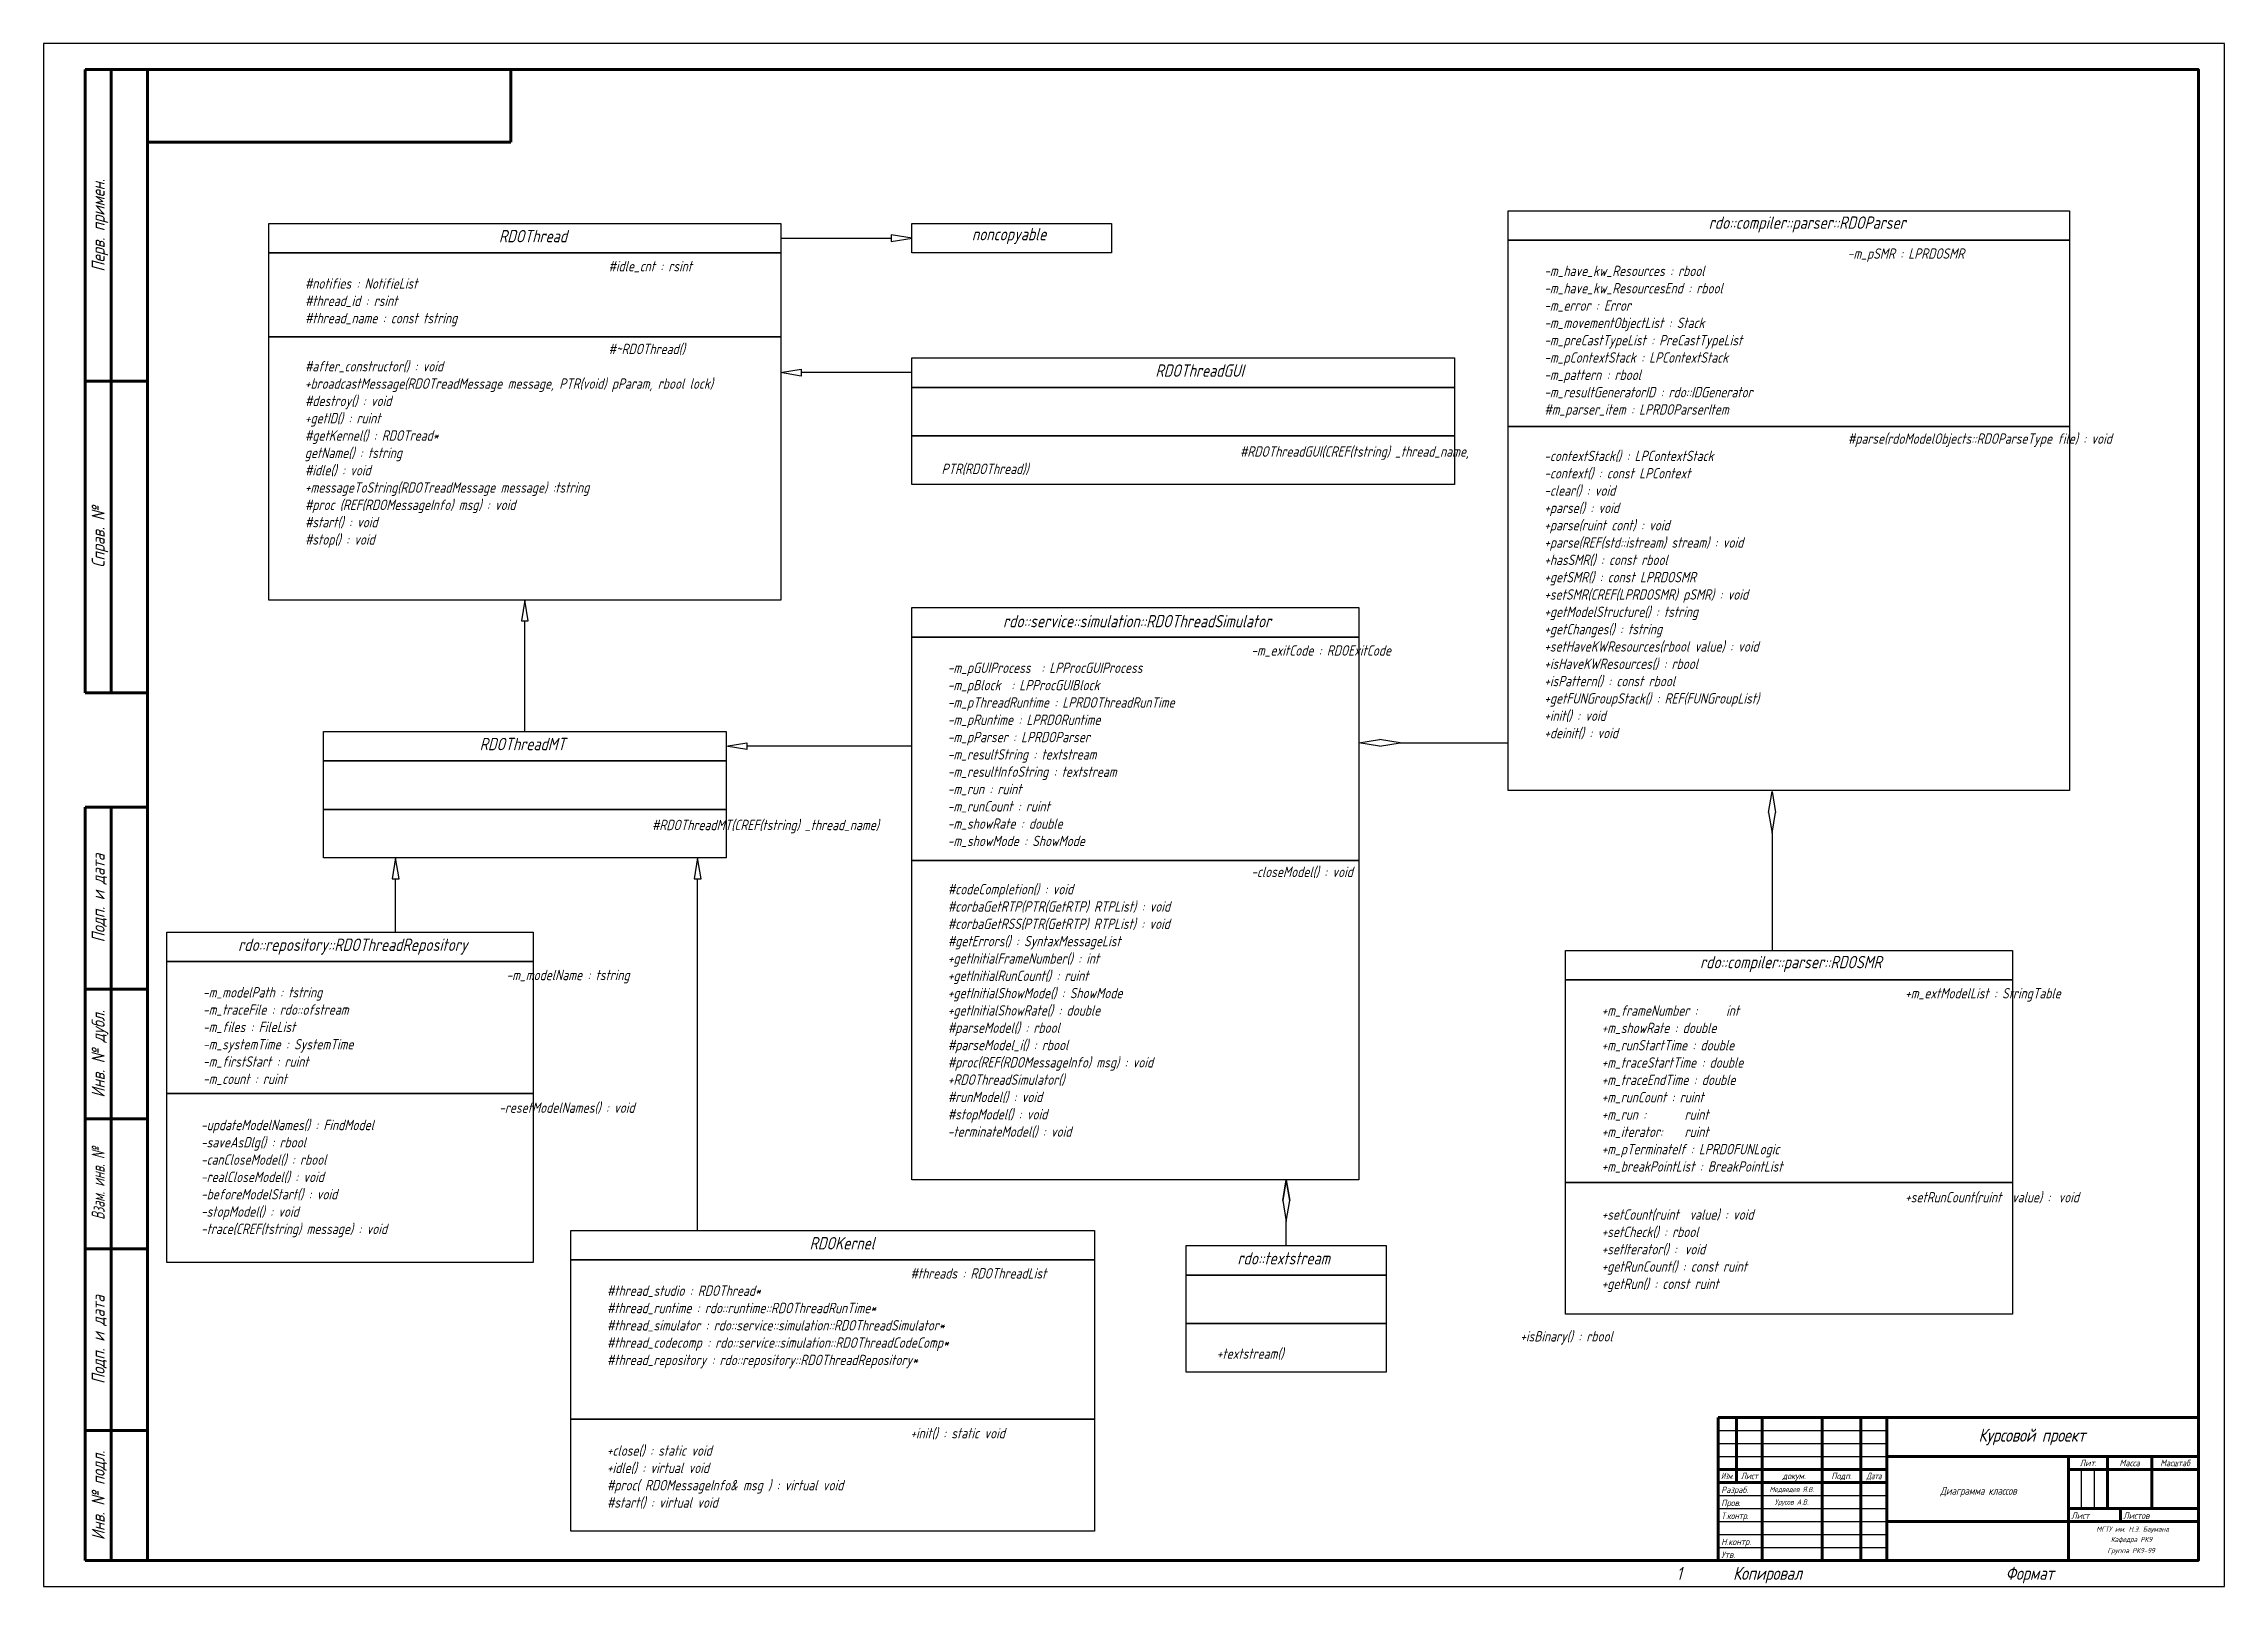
# Model space of a CAD drawing. Header units: millimetres. Extents: x 7434 to 16916, y 795 to 4488.
# Drawn here: x 13929 to 16029, y 1261 to 2746 of the extents above; entities that cross this region are included whole.
import ezdxf
from ezdxf.enums import TextEntityAlignment as Align

# ---------------------------------------------------------------- set-up
doc = ezdxf.new("R2010")
doc.units = ezdxf.units.MM
doc.layers.add('Блок-схема', color=7, linetype='Continuous')
doc.styles.add('GOST 2.304', font='CS_Gost2304.shx', dxfattribs={"oblique": 15})

msp = doc.modelspace()

# ---------------------------------------------------------------- texts
at = {"color": 7, "linetype": 'Continuous', "lineweight": 25, "style": 'GOST 2.304', "oblique": 15}
for s, p in [('Перв. примен.', (13981.5, 2570.6)), ('Справ. №', (13981.5, 2270.6)), ('Подп. и дата', (13981.5, 1923.1)), ('Инв. № дубл.', (13981.5, 1773.1)), ('Подп. и дата', (13981.5, 1498.1)), ('Инв. № подл.', (13981.5, 1348.1))]:
    msp.add_text(s, height=12.5, rotation=90, dxfattribs=at).set_placement(p, align=Align.MIDDLE_CENTER)
at = {"color": 7, "linetype": 'Continuous', "lineweight": 25, "style": 'GOST 2.304', "oblique": 15, "width": 0.8}
msp.add_text('Взам. инв. №', height=12.5, rotation=90, dxfattribs=at).set_placement((13981.5, 1648.1), align=Align.MIDDLE_CENTER)
at = {"color": 7, "linetype": 'Continuous', "lineweight": 25, "style": 'GOST 2.304', "oblique": 15}
for s, width, p in [('Изм.', 0.75, (15550.2, 1366.9)), ('Лист', 0.9, (15571.5, 1366.9)), ('Дата', 0.8, (15691.5, 1366.9)), ('Масштаб', 0.91954, (15981.5, 1379.4))]:
    msp.add_text(s, height=6.25, dxfattribs=dict(at, width=width)).set_placement(p, align=Align.MIDDLE_CENTER)
for s, height, p in [(' докум.', 6.25, (15612.7, 1366.9)), ('Подп.', 6.25, (15660.2, 1366.9)), ('Лит.', 6.25, (15897.7, 1379.4)), ('Масса', 6.25, (15937.7, 1379.4)), ('1', 12.5, (15504, 1273.1))]:
    msp.add_text(s, height=height, dxfattribs=at).set_placement(p, align=Align.MIDDLE_CENTER)
for s, p in [('Разраб.', (15544.4, 1350.4)), ('Пров.', (15544.4, 1337.9)), ('Лист', (15881.5, 1325.6)), ('Листов', (15931.5, 1325.6)), ('Утв.', (15544.4, 1287.9))]:
    msp.add_text(s, height=6.25, dxfattribs=at).set_placement(p)
for s, width, p in [('Т.контр.', 0.9, (15544.4, 1325.4)), ('Н.контр.', 0.95, (15544.4, 1300.4))]:
    msp.add_text(s, height=6.25, dxfattribs=dict(at, width=width)).set_placement(p)
for s, p in [('Копировал', (15589, 1266.9)), ('Формат', (15841.5, 1266.9))]:
    msp.add_text(s, height=12.5, dxfattribs=at).set_placement(p, align=Align.CENTER)
at = {"color": 7, "lineweight": 0}
note = msp.add_mtext_dynamic_manual_height_columns('                                                         ', width=517.728, gutter_width=12.5, heights=[5.5, 287.4], dxfattribs=dict(at, insert=(14843.7, 2548.5), char_height=10, attachment_point=1, style='GOST 2.304'))
for column, words in zip(note.columns.linked_columns, ['-m_pSMR : LPRDOSMR\\P-m_have_kw_Resources : rbool\\P-m_have_kw_ResourcesEnd : rbool\\P-m_error : Error\\P-m_movementObjectList : Stack\\P-m_preCastTypeList : PreCastTypeList\\P-m_pContextStack : LPContextStack\\P-m_pattern : rbool\\P-m_resultGeneratorID : rdo::IDGenerator\\P#m_parser_item : LPRDOParserItem   ']):
    column.text = words
note = msp.add_mtext_dynamic_manual_height_columns('                                                         ', width=517.728, gutter_width=12.5, heights=[5.5, 287.4], dxfattribs=dict(at, insert=(13650.2, 2536.4), char_height=10, attachment_point=1, style='GOST 2.304'))
for column, words in zip(note.columns.linked_columns, ['#idle_cnt : rsint\\P#notifies : NotifieList\\P#thread_id : rsint\\P#thread_name : const tstring']):
    column.text = words
note = msp.add_mtext_dynamic_manual_height_columns('                                                         ', width=517.728, gutter_width=12.5, heights=[5.5, 336.7], dxfattribs=dict(at, insert=(13650.2, 2456.7), char_height=10, attachment_point=1, style='GOST 2.304'))
for column, words in zip(note.columns.linked_columns, ['#~RDOThread()\\P#after_constructor() : void\\P+broadcastMessage(RDOTreadMessage message, PTR(void) pParam, rbool lock)\\P#destroy() : void\\P+getID() : ruint\\P#getKernel() : RDOTread*\\PgetName() : tstring\\P#idle() : void\\P+messageToString(RDOTreadMessage message) :tstring\\P#proc (REF(RDOMessageInfo) msg) : void\\P#start() : void\\P#stop() : void\\P']):
    column.text = words
note = msp.add_mtext_dynamic_manual_height_columns('                                                        ', width=517.728, gutter_width=12.5, heights=[5.5, 336.7], dxfattribs=dict(at, insert=(14263.4, 2358), char_height=10, attachment_point=1, style='GOST 2.304'))
for column, words in zip(note.columns.linked_columns, ['#RDOThreadGUI(CREF(tstring) _thread_name, PTR(RDOThread))']):
    column.text = words
note = msp.add_mtext_dynamic_manual_height_columns('                                                         ', width=517.728, gutter_width=12.5, heights=[5.5, 602.4], dxfattribs=dict(at, insert=(14843.7, 2370.4), char_height=10, attachment_point=1, style='GOST 2.304'))
for column, words in zip(note.columns.linked_columns, ['#parse(rdoModelObjects::RDOParseType file) : void\\P-contextStack() : LPContextStack\\P-context() : const LPContext\\P-clear() : void\\P+parse() : void\\P+parse(ruint cont) : void\\P+parse(REF(std::istream) stream) : void\\P+hasSMR() : const rbool\\P+getSMR() : const LPRDOSMR\\P+setSMR(CREF(LPRDOSMR) pSMR) : void\\P+getModelStructure() : tstring\\P+getChanges() : tstring\\P+setHaveKWResources(rbool value) : void\\P+isHaveKWResources() : rbool\\P+isPattern() : const rbool\\P+getFUNGroupStack() : REF(FUNGroupList)\\P+init() : void\\P+deinit() : void']):
    column.text = words
note = msp.add_mtext_dynamic_manual_height_columns('                                                         ', width=517.728, gutter_width=12.5, heights=[5.5, 287.4], dxfattribs=dict(at, insert=(14269.3, 2166.5), char_height=10, attachment_point=1, style='GOST 2.304'))
for column, words in zip(note.columns.linked_columns, ['-m_exitCode : RDOExitCode\\P-m_pGUIProcess  : LPProcGUIProcess\\P-m_pBlock  : LPProcGUIBlock\\P-m_pThreadRuntime : LPRDOThreadRunTime\\P-m_pRuntime : LPRDORuntime\\P-m_pParser : LPRDOParser\\P-m_resultString : textstream\\P-m_resultInfoString : textstream\\P-m_run : ruint\\P-m_runCount : ruint\\P-m_showRate : double\\P-m_showMode : ShowMode']):
    column.text = words
note = msp.add_mtext_dynamic_manual_height_columns('                                                        ', width=517.728, gutter_width=12.5, heights=[5.5, 336.7], dxfattribs=dict(at, insert=(13697.2, 1998.5), char_height=10, attachment_point=1, style='GOST 2.304'))
for column, words in zip(note.columns.linked_columns, ['#RDOThreadMT(CREF(tstring) _thread_name)']):
    column.text = words
note = msp.add_mtext_dynamic_manual_height_columns('                                                         ', width=517.728, gutter_width=12.5, heights=[5.5, 336.7], dxfattribs=dict(at, insert=(14269.3, 1953.4), char_height=10, attachment_point=1, style='GOST 2.304'))
for column, words in zip(note.columns.linked_columns, ['-closeModel() : void\\P#codeCompletion() : void\\P#corbaGetRTP(PTR(GetRTP) RTPList) : void\\P#corbaGetRSS(PTR(GetRTP) RTPList) : void\\P#getErrors() : SyntaxMessageList\\P+getInitialFrameNumber() : int\\P+getInitialRunCount() : ruint\\P+getInitialShowMode() : ShowMode\\P+getInitialShowRate() : double\\P#parseModel() : rbool\\P#parseModel_i() : rbool\\P#proc(REF(RDOMessageInfo) msg) : void\\P+RDOThreadSimulator()\\P#runModel() : void\\P#stopModel() : void\\P-terminateModel() : void']):
    column.text = words
note = msp.add_mtext_dynamic_manual_height_columns('                                                         ', width=517.728, gutter_width=12.5, heights=[5.5, 287.4], dxfattribs=dict(at, insert=(13552.1, 1854.1), char_height=10, attachment_point=1, style='GOST 2.304'))
for column, words in zip(note.columns.linked_columns, ['-m_modelName : tstring\\P-m_modelPath : tstring\\P-m_traceFile : rdo::ofstream\\P-m_files : FileList\\P-m_systemTime : SystemTime\\P-m_firstStart : ruint\\P-m_count : ruint    ']):
    column.text = words
note = msp.add_mtext_dynamic_manual_height_columns('                                                         ', width=517.728, gutter_width=12.5, heights=[5.5, 287.4], dxfattribs=dict(at, insert=(14898.9, 1836.5), char_height=10, attachment_point=1, style='GOST 2.304'))
for column, words in zip(note.columns.linked_columns, ['+m_extModelList : StringTable\\P+m_frameNumber :^Iint\\P+m_showRate : double\\P+m_runStartTime : double\\P+m_traceStartTime : double\\P+m_traceEndTime : double\\P+m_runCount : ruint\\P+m_run :^Iruint\\P+m_iterator:^Iruint\\P+m_pTerminateIf : LPRDOFUNLogic\\P+m_breakPointList : BreakPointList']):
    column.text = words
note = msp.add_mtext_dynamic_manual_height_columns('                                                        ', width=517.728, gutter_width=12.5, heights=[5.5, 336.7], dxfattribs=dict(at, insert=(13550.2, 1726.4), char_height=10, attachment_point=1, style='GOST 2.304'))
for column, words in zip(note.columns.linked_columns, ['-resetModelNames() : void\\P-updateModelNames() : FindModel\\P-saveAsDlg() : rbool\\P-canCloseModel() : rbool\\P-realCloseModel() : void\\P-beforeModelStart() : void\\P-stopModel() : void\\P-trace(CREF(tstring) message) : void']):
    column.text = words
note = msp.add_mtext_dynamic_manual_height_columns('                                                         ', width=517.728, gutter_width=12.5, heights=[5.5, 336.7], dxfattribs=dict(at, insert=(14898.9, 1640.2), char_height=10, attachment_point=1, style='GOST 2.304'))
for column, words in zip(note.columns.linked_columns, ['+setRunCount(ruint  value) :^Ivoid\\P+setCount(ruint  value) : void\\P+setCheck() : rbool\\P+setIterator() :^Ivoid\\P+getRunCount() : const ruint\\P+getRun() : const ruint']):
    column.text = words
note = msp.add_mtext_dynamic_manual_height_columns('                                                         ', width=517.728, gutter_width=12.5, heights=[5.5, 287.4], dxfattribs=dict(at, insert=(13941, 1566.9), char_height=10, attachment_point=1, style='GOST 2.304'))
for column, words in zip(note.columns.linked_columns, ['#threads : RDOThreadList\\P#thread_studio : RDOThread*\\P#thread_runtime : rdo::runtime::RDOThreadRunTime*\\P#thread_simulator : rdo::service::simulation::RDOThreadSimulator*\\P#thread_codecomp : rdo::service::simulation::RDOThreadCodeComp*\\P#thread_repository : rdo::repository::RDOThreadRepository*']):
    column.text = words
note = msp.add_mtext_dynamic_manual_height_columns('                                                         ', width=517.728, gutter_width=12.5, heights=[5.5, 336.7], dxfattribs=dict(at, insert=(14528.3, 1506.3), char_height=10, attachment_point=1, style='GOST 2.304'))
for column, words in zip(note.columns.linked_columns, ['+isBinary() : rbool\\P+textstream()']):
    column.text = words
note = msp.add_mtext_dynamic_manual_height_columns('                                                         ', width=517.728, gutter_width=12.5, heights=[5.5, 336.7], dxfattribs=dict(at, insert=(13941, 1413), char_height=10, attachment_point=1, style='GOST 2.304'))
for column, words in zip(note.columns.linked_columns, ['+init() : static void\\P+close() : static void\\P+idle() : virtual void\\P#proc( RDOMessageInfo& msg ) : virtual void\\P#start() : virtual void']):
    column.text = words
at = {"color": 7, "attachment_point": 5, "style": 'GOST 2.304'}
for s, insert, char_height in [('\\A1;Курсовой проект', (15843.6, 1404.4), 12.5), ('\\A1;Медведев Я.В.', (15612.3, 1353.5), 5), ('\\A1;Урусов А.В.', (15612.3, 1341.1), 5), ('\\A1;Диаграмма классов', (15792.1, 1351.5), 7.5), ('\\A1;МГТУ им. Н.Э. Баумана', (15940.6, 1315), 5), ('\\A1;Кафедра РК9', (15939.5, 1305.1), 5), ('\\A1;Группа РК9-99', (15939.1, 1294.4), 5)]:
    msp.add_mtext(s, dxfattribs=dict(at, insert=insert, char_height=char_height))
at = {"layer": 'Блок-схема', "color": 7, "char_height": 11.906, "width": 140.442, "attachment_point": 5, "style": 'GOST 2.304'}
for s, insert in [('{\\C7;RDOThread}', (14400.2, 2560.3)), ('{\\C7;noncopyable}', (14858.7, 2560.4)), ('{\\C7;rdo::compiler::parser::RDOParser}', (15627.2, 2571.5)), ('{\\C7;RDOThreadGUI}', (15042.1, 2430.9)), ('{\\C7;rdo::service::simulation::RDOThreadSimulator}', (14981.9, 2189.7)), ('{\\C7;RDOThreadMT}', (14390.1, 2071.4)), ('{\\C7;rdo::repository::RDOThreadRepository}', (14226.7, 1876.4)), ('{\\C7;rdo::compiler::parser::RDOSMR}', (15611.5, 1859.7)), ('{\\C7;RDOKernel}', (14697.9, 1590.9)), ('rdo::textstream', (15123.1, 1576.4))]:
    msp.add_mtext(s, dxfattribs=dict(at, insert=insert))

# ---------------------------------------------------------------- linework, layer by layer
at = {"color": 7, "linetype": 'Continuous', "lineweight": 60}
for p, q in [((13969, 2120.6), (13969, 2720.6)), ((13969, 2720.6), (14029, 2720.6)), ((13994, 2120.6), (13994, 2720.6)), ((14029, 2720.6), (14029, 2120.6)), ((14029, 2720.6), (14029, 2650.6)), ((14379, 2720.6), (14029, 2720.6)), ((14379, 2650.6), (14379, 2720.6)), ((14029, 2650.6), (14379, 2650.6)), ((13969, 2420.6), (14029, 2420.6)), ((13969, 2120.6), (14029, 2120.6)), ((13969, 1285.6), (13969, 2010.6)), ((14029, 2010.6), (13969, 2010.6)), ((13994, 1285.6), (13994, 2010.6)), ((14029, 2010.6), (14029, 1285.6)), ((14029, 1835.6), (13969, 1835.6)), ((14029, 1710.6), (13969, 1710.6)), ((14029, 1585.6), (13969, 1585.6)), ((14029, 1410.6), (13969, 1410.6)), ((15541.5, 1423.1), (16004, 1423.1)), ((15541.5, 1285.6), (15541.5, 1423.1)), ((15559, 1360.6), (15559, 1423.1)), ((15584, 1285.6), (15584, 1423.1)), ((15641.5, 1285.6), (15641.5, 1423.1)), ((15679, 1285.6), (15679, 1423.1)), ((15704, 1285.6), (15704, 1423.1)), ((16004, 1285.6), (16004, 1423.1)), ((15541.5, 1373.1), (15704, 1373.1)), ((15704, 1385.6), (16004, 1385.6)), ((15879, 1285.6), (15879, 1385.6)), ((15879, 1373.1), (16004, 1373.1)), ((15916.5, 1335.6), (15916.5, 1385.6)), ((15959, 1335.6), (15959, 1385.6)), ((15541.5, 1360.6), (15704, 1360.6)), ((15704, 1323.1), (16004, 1323.1)), ((15879, 1335.6), (16004, 1335.6)), ((15929, 1323.1), (15929, 1335.6)), ((14029, 1285.6), (13969, 1285.6)), ((15541.5, 1285.6), (16004, 1285.6))]:
    msp.add_line(p, q, dxfattribs=at)
at = {"color": 7, "lineweight": 30}
for p, q in [((14145.9, 2544.2), (14172.6, 2544.2)), ((14638.9, 2558.4), (14745.2, 2558.4)), ((14765.2, 2558.4), (14745.2, 2561.7)), ((14745.2, 2561.7), (14745.2, 2555)), ((14745.2, 2555), (14765.2, 2558.4)), ((14638.6, 2428.9), (14658.6, 2432.2)), ((14658.6, 2425.6), (14638.6, 2428.9)), ((14658.6, 2432.2), (14658.6, 2425.6)), ((14764.9, 2428.9), (14658.6, 2428.9)), ((14392.4, 2209.9), (14389.1, 2189.9)), ((14395.7, 2189.9), (14392.4, 2209.9)), ((14389.1, 2189.9), (14395.7, 2189.9)), ((14392.4, 2083.6), (14392.4, 2189.9)), ((14586.2, 2069.4), (14606.2, 2072.7)), ((14606.2, 2066.1), (14586.2, 2069.4)), ((14606.2, 2072.7), (14606.2, 2066.1)), ((14764.9, 2069.4), (14606.2, 2069.4)), ((15195.4, 2072.6), (15215.4, 2075.9)), ((15215.4, 2069.3), (15195.4, 2072.6)), ((15235.4, 2072.6), (15215.4, 2075.9)), ((15215.4, 2069.3), (15235.4, 2072.6)), ((15235.4, 2072.6), (15339.4, 2072.6)), ((15590.1, 2005.6), (15593.5, 2025.6)), ((15593.5, 2025.6), (15596.8, 2005.6)), ((15590.1, 2005.6), (15593.5, 1985.6)), ((15593.5, 1985.6), (15596.8, 2005.6)), ((15593.5, 1985.6), (15593.5, 1872.7)), ((14267.9, 1961.8), (14264.5, 1941.8)), ((14271.2, 1941.8), (14267.9, 1961.8)), ((14558.6, 1961.8), (14555.3, 1941.8)), ((14562, 1941.8), (14558.6, 1961.8)), ((14264.5, 1941.8), (14271.2, 1941.8)), ((14267.9, 1890.3), (14267.9, 1941.8)), ((14555.3, 1941.8), (14562, 1941.8)), ((14558.6, 1603.1), (14558.6, 1941.8)), ((15125.6, 1651.9), (15122.2, 1631.9)), ((15122.2, 1631.9), (15125.6, 1651.9)), ((15128.9, 1631.9), (15125.6, 1651.9)), ((15125.6, 1651.9), (15128.9, 1631.9)), ((15122.2, 1631.9), (15125.6, 1611.9)), ((15125.6, 1611.9), (15128.9, 1631.9)), ((15125.6, 1588.6), (15125.6, 1611.9))]:
    msp.add_line(p, q, dxfattribs=at)
at = {"color": 7, "linetype": 'Continuous', "lineweight": 25}
for p, q in [((15541.5, 1410.6), (15704, 1410.6)), ((15541.5, 1398.1), (15704, 1398.1)), ((15541.5, 1385.6), (15704, 1385.6)), ((15891.5, 1335.6), (15891.5, 1373.1)), ((15904, 1335.6), (15904, 1373.1)), ((15541.5, 1348.1), (15704, 1348.1)), ((15541.5, 1335.6), (15704, 1335.6)), ((15541.5, 1323.1), (15704, 1323.1)), ((15541.5, 1310.6), (15704, 1310.6)), ((15541.5, 1298.1), (15704, 1298.1)), ((16029, 1260.6), (16029, 1285.6))]:
    msp.add_line(p, q, dxfattribs=at)
msp.add_lwpolyline([(13929, 1260.6), (16029, 1260.6), (16029, 2745.6), (13929, 2745.6), (13929, 1260.6)], dxfattribs=at)
at = {"color": 7, "linetype": 'Continuous', "lineweight": 60}
msp.add_lwpolyline([(14029, 1285.6), (16004, 1285.6), (16004, 2720.6), (14029, 2720.6), (14029, 1285.6)], dxfattribs=at)
at = {"color": 7, "lineweight": 30}
for points in [[(15339.4, 2584.7), (15879.7, 2584.7), (15879.7, 2556.3), (15339.4, 2556.3)], [(14145.9, 2572.6), (14638.9, 2572.6), (14638.9, 2544.2), (14145.9, 2544.2)], [(14764.9, 2572.6), (14957.4, 2572.6), (14957.4, 2544.2), (14764.9, 2544.2)], [(14145.9, 2544.2), (14638.9, 2544.2), (14638.9, 2463.5), (14145.9, 2463.5)], [(15339.4, 2556.3), (15879.7, 2556.3), (15879.7, 2377.2), (15339.4, 2377.2)], [(14145.9, 2463.5), (14638.9, 2463.5), (14638.9, 2209.9), (14145.9, 2209.9)], [(14764.9, 2443.1), (15287.6, 2443.1), (15287.6, 2414.7), (14764.9, 2414.7)], [(14764.9, 2414.7), (15287.6, 2414.7), (15287.6, 2368), (14764.9, 2368)], [(15339.4, 2377.2), (15879.7, 2377.2), (15879.7, 2026.6), (15339.4, 2026.6)], [(14764.9, 2368), (15287.6, 2368), (15287.6, 2321.3), (14764.9, 2321.3)], [(14764.9, 2202.7), (15195.4, 2202.7), (15195.4, 2174.3), (14764.9, 2174.3)], [(14764.9, 2174.3), (15195.4, 2174.3), (15195.4, 1959.2), (14764.9, 1959.2)], [(14198.6, 2083.6), (14586.2, 2083.6), (14586.2, 2055.2), (14198.6, 2055.2)], [(14198.6, 2055.2), (14586.2, 2055.2), (14586.2, 2008.5), (14198.6, 2008.5)], [(14198.6, 2008.5), (14586.2, 2008.5), (14586.2, 1961.8), (14198.6, 1961.8)], [(14764.9, 1959.2), (15195.4, 1959.2), (15195.4, 1651.9), (14764.9, 1651.9)], [(14047.7, 1890.3), (14400.4, 1890.3), (14400.4, 1862), (14047.7, 1862)], [(15394.6, 1872.7), (15825, 1872.7), (15825, 1844.3), (15394.6, 1844.3)], [(14047.7, 1862), (14400.4, 1862), (14400.4, 1735.1), (14047.7, 1735.1)], [(15394.6, 1844.3), (15825, 1844.3), (15825, 1649.5), (15394.6, 1649.5)], [(14047.7, 1735.1), (14400.4, 1735.1), (14400.4, 1572.4), (14047.7, 1572.4)], [(15394.6, 1649.5), (15825, 1649.5), (15825, 1522.7), (15394.6, 1522.7)], [(14436.6, 1603.1), (14940.8, 1603.1), (14940.8, 1574.8), (14436.6, 1574.8)], [(15029.3, 1588.6), (15221.8, 1588.6), (15221.8, 1560.2), (15029.3, 1560.2)], [(14436.6, 1574.8), (14940.8, 1574.8), (14940.8, 1421.4), (14436.6, 1421.4)], [(15029.3, 1560.2), (15221.8, 1560.2), (15221.8, 1513.5), (15029.3, 1513.5)], [(15029.3, 1513.5), (15221.8, 1513.5), (15221.8, 1466.8), (15029.3, 1466.8)], [(14436.6, 1421.4), (14940.8, 1421.4), (14940.8, 1313.7), (14436.6, 1313.7)]]:
    msp.add_lwpolyline(points, close=True, dxfattribs=at)

msp.set_redraw_order([(e.dxf.handle, doc.entitydb.next_handle()) for e in msp.query("TEXT MTEXT ATTDEF DIMENSION ARC_DIMENSION")])  # texts and dimensions are drawn at this point

doc.saveas('drawing.dxf')
